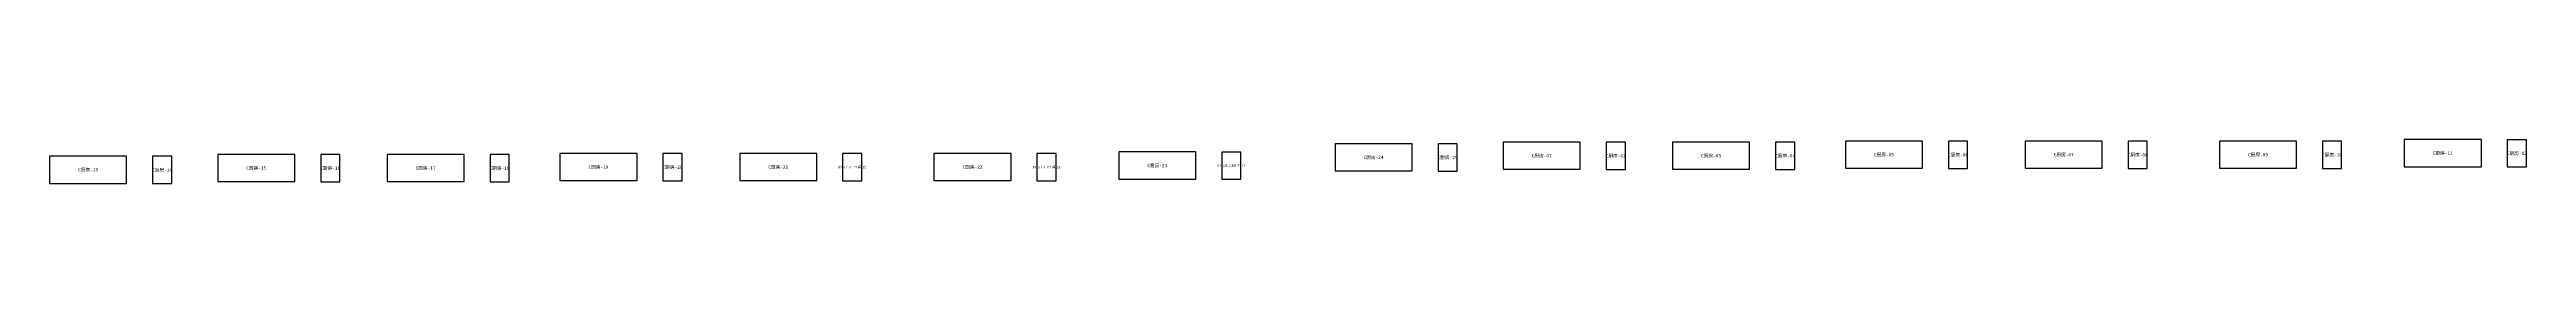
# Model space of a CAD drawing. Header units: inches. Extents: x 44145 to 132907, y -98283 to 21892.
# Drawn here: x 44791 to 103756, y -18899 to -17857 of the extents above; entities that cross this region are included whole.
import ezdxf
from ezdxf.enums import TextEntityAlignment as Align

# ---------------------------------------------------------------- set-up
doc = ezdxf.new("R2010")
doc.units = ezdxf.units.IN
doc.layers.add('NUMBERS', color=7, linetype='Continuous')
doc.layers.add('OUTER', color=7, linetype='Continuous')

msp = doc.modelspace()

# ---------------------------------------------------------------- linework, layer by layer
at = {"layer": 'OUTER'}
for points in [[(44791, -18896), (46627, -18896), (46627, -18251), (44791, -18251), (44791, -18896)], [(47243, -18899), (47700, -18899), (47700, -18254), (47243, -18254), (47243, -18899)], [(48794, -18855), (50629, -18855), (50629, -18211), (48794, -18211), (48794, -18855)], [(51246, -18858), (51703, -18858), (51703, -18214), (51246, -18214), (51246, -18858)], [(52826, -18855), (54661, -18855), (54661, -18211), (52826, -18211), (52826, -18855)], [(55278, -18858), (55735, -18858), (55735, -18214), (55278, -18214), (55278, -18858)], [(56942, -18831), (58777, -18831), (58777, -18187), (56942, -18187), (56942, -18831)], [(59394, -18834), (59851, -18834), (59851, -18190), (59394, -18190), (59394, -18834)], [(61221, -18831), (63056, -18831), (63056, -18187), (61221, -18187), (61221, -18831)], [(63672, -18834), (64130, -18834), (64130, -18190), (63672, -18190), (63672, -18834)], [(65845, -18831), (67680, -18831), (67680, -18187), (65845, -18187), (65845, -18831)], [(68297, -18834), (68754, -18834), (68754, -18190), (68297, -18190), (68297, -18834)], [(70246, -18796), (72081, -18796), (72081, -18151), (70246, -18151), (70246, -18796)], [(72697, -18799), (73155, -18799), (73155, -18154), (72697, -18154), (72697, -18799)], [(75393, -18601), (77228, -18601), (77228, -17957), (75393, -17957), (75393, -18601)], [(77845, -18604), (78302, -18604), (78302, -17960), (77845, -17960), (77845, -18604)], [(79396, -18561), (81231, -18561), (81231, -17916), (79396, -17916), (79396, -18561)], [(81847, -18564), (82305, -18564), (82305, -17919), (81847, -17919), (81847, -18564)], [(83428, -18561), (85263, -18561), (85263, -17916), (83428, -17916), (83428, -18561)], [(85879, -18564), (86337, -18564), (86337, -17919), (85879, -17919), (85879, -18564)], [(87544, -18537), (89379, -18537), (89379, -17892), (87544, -17892), (87544, -18537)], [(89995, -18540), (90453, -18540), (90453, -17895), (89995, -17895), (89995, -18540)], [(91822, -18537), (93658, -18537), (93658, -17892), (91822, -17892), (91822, -18537)], [(94274, -18540), (94731, -18540), (94731, -17895), (94274, -17895), (94274, -18540)], [(96447, -18537), (98282, -18537), (98282, -17892), (96447, -17892), (96447, -18537)], [(98899, -18540), (99356, -18540), (99356, -17895), (98899, -17895), (98899, -18540)], [(100848, -18501), (102683, -18501), (102683, -17857), (100848, -17857), (100848, -18501)], [(103299, -18504), (103756, -18504), (103756, -17860), (103299, -17860), (103299, -18504)]]:
    msp.add_lwpolyline(points, dxfattribs=at)

# ---------------------------------------------------------------- texts
at = {"layer": 'NUMBERS'}
for s, height, p in [('C厨房-24', 80, (76311, -18279)), ('C厨房-25', 80, (78074, -18282)), ('C厨房-01', 80, (80313, -18239)), ('C厨房-02', 80, (82076, -18242)), ('C厨房-03', 80, (84345, -18239)), ('C厨房-04', 80, (86108, -18242)), ('C厨房-05', 80, (88461, -18215)), ('C厨房-06', 80, (90224, -18218)), ('C厨房-07', 80, (92740, -18215)), ('C厨房-08', 80, (94503, -18218)), ('C厨房-09', 80, (97365, -18215)), ('C厨房-10', 80, (99127, -18218)), ('C厨房-11', 80, (101765, -18179)), ('C厨房-12', 80, (103528, -18182)), ('C厨房-13', 80, (45709, -18573)), ('C厨房-14', 80, (47472, -18577)), ('C厨房-15', 80, (49711, -18533)), ('C厨房-16', 80, (51474, -18536)), ('C厨房-17', 80, (53743, -18533)), ('C厨房-18', 80, (55506, -18536)), ('C厨房-19', 80, (57859, -18509)), ('C厨房-20', 80, (59622, -18512)), ('C厨房-21', 80, (62138, -18509)), ('B7-a主人卫生间-25', 52.92, (63901, -18512)), ('C厨房-22', 80, (66763, -18509)), ('B7-a主人卫生间-26', 52.92, (68526, -18512)), ('C厨房-23', 80, (71163, -18473)), ('B7-a主人卫生间-27', 52.92, (72926, -18477))]:
    msp.add_text(s, height=height, dxfattribs=at).set_placement(p, align=Align.MIDDLE_CENTER)

doc.saveas('drawing.dxf')
